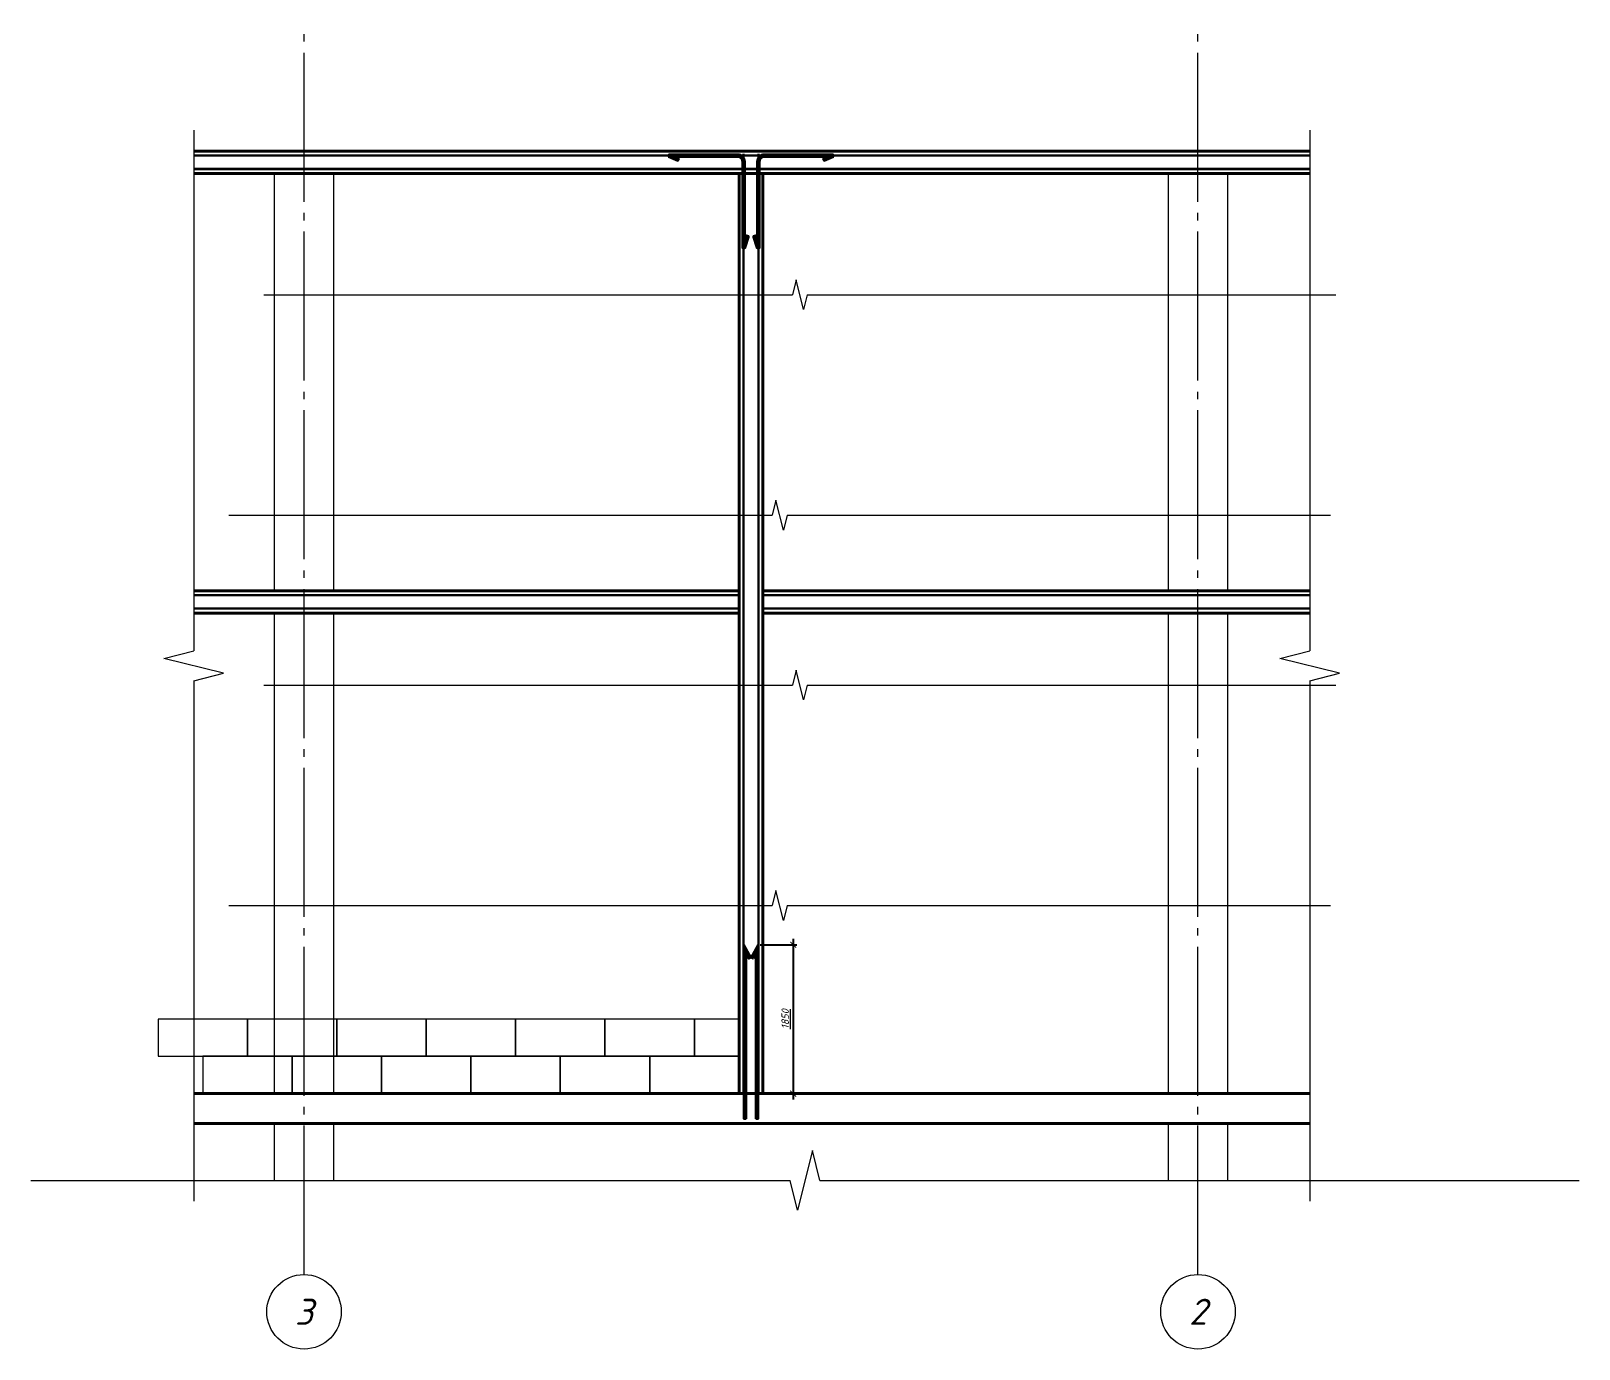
# Model space of a CAD drawing. Header units: millimetres. Extents: x -1807136 to 209800, y 0 to 410608.
# Drawn here: x 62110 to 72500, y 37943 to 46789 of the extents above; entities that cross this region are included whole.
import ezdxf
from ezdxf.enums import TextEntityAlignment as Align

# ---------------------------------------------------------------- set-up
doc = ezdxf.new("R2010")
doc.units = ezdxf.units.MM
doc.header["$PDMODE"] = 3
doc.linetypes.add('GOST2.303 5', pattern=[24, 20, -1.5, 1, -1.5])
doc.layers.get('0').update_dxf_attribs({"lineweight": 5})
doc.layers.get('Defpoints').update_dxf_attribs({"lineweight": 0})
for name, color, linetype, lineweight in [('#Dimensions', 7, 'Continuous', 9), ('#Арматура', 152, 'Continuous', 30), ('#Бетон вид', 22, 'Continuous', 18), ('#Бетон разрез', 22, 'Continuous', 40), ('#Газобетон вид', 150, 'Continuous', 18), ('#Оси', 7, 'Continuous', 9)]:
    doc.layers.add(name, color=color, linetype=linetype, lineweight=lineweight)
doc.layers.add('#Арматура вид_2', color=7, linetype='Continuous', lineweight=35, true_color=0x616161)
doc.styles.add('STEP PR', font='isocpeui.ttf')
doc.dimstyles.new('SPDS', dxfattribs={"dimscale": 10, "dimtxt": 2.5, "dimasz": 2, "dimexe": 1.25, "dimexo": 0.625, "dimtad": 1, "dimdec": 0, "dimrnd": 0.001, "dimtxsty": 'STEP PR', "dimblk": 'ARCHTICK', "dimcen": 2.5, "dimdle": 2, "dimclrd": 256, "dimclre": 256, "dimclrt": 7, "dimadec": 0, "dimazin": 2, "dimtfac": 0.75, "dimtdec": 0, "dimtmove": 1, "dimatfit": 3, "dimfxl": 1, "dimtolj": 1, "dimarcsym": 1})

msp = doc.modelspace()

# ---------------------------------------------------------------- texts
at = {"layer": '#Оси', "linetype": 'Continuous', "ltscale": 50, "style": 'STEP PR'}
for s, p in [('3', (63942.51059, 38192.74369)), ('2', (69942.51059, 38192.74369))]:
    msp.add_text(s, height=175, dxfattribs=at).set_placement(p, align=Align.MIDDLE_CENTER)

# ---------------------------------------------------------------- blocks, each defined once
blk = doc.blocks.new('*U36')
at = {"color": 0, "linetype": 'ByBlock', "lineweight": -2}
for p, q in [((21.838, 0), (22.15, 1.25)), ((22.15, 1.25), (22.775, -1.25)), ((21.838, 0), (0, 0)), ((22.775, -1.25), (23.088, 0)), ((44.926, 0), (23.088, 0))]:
    blk.add_line(p, q, dxfattribs=at)
blk = doc.blocks.new('*U34')
at = {"color": 0, "linetype": 'ByBlock', "lineweight": -2}
for p, q in [((31.846, 0), (32.158, 1.25)), ((32.158, 1.25), (32.783, -1.25)), ((31.846, 0), (0, 0)), ((32.783, -1.25), (33.096, 0)), ((64.942, 0), (33.096, 0))]:
    blk.add_line(p, q, dxfattribs=at)
blk = doc.blocks.new('*U84')
at = {"color": 0, "linetype": 'ByBlock', "lineweight": -2}
for p, q in [((44.35, 0), (44.66, 1.25)), ((44.66, 1.25), (45.29, -1.25)), ((44.35, 0), (0, 0)), ((45.29, -1.25), (45.6, 0)), ((89.95, 0), (45.6, 0))]:
    blk.add_line(p, q, dxfattribs=at)
blk = doc.blocks.new('*U83')
at = {"color": 0, "linetype": 'ByBlock', "lineweight": -2}
for p, q in [((45.6, 0), (45.91, 1.25)), ((45.91, 1.25), (46.54, -1.25)), ((45.6, 0), (0, 0)), ((46.54, -1.25), (46.85, 0)), ((92.45, 0), (46.85, 0))]:
    blk.add_line(p, q, dxfattribs=at)
blk = doc.blocks.new('_ArchTick')
at = {"color": 0, "linetype": 'ByBlock', "const_width": 0.15}
blk.add_lwpolyline([(-0.5, -0.5), (0.5, 0.5)], dxfattribs=at)
blk = doc.blocks.new('*D86')
at = {"layer": '#Dimensions', "lineweight": -2, "transparency": 16777216}
for p, q in [((67003, 40656), (67251, 40656)), ((67226, 40696), (67226, 39617)), ((67035, 39657), (67251, 39657))]:
    blk.add_line(p, q, dxfattribs=at)
at = {"layer": 'Defpoints', "color": 0, "transparency": 16777216}
for p in [(66991, 40656), (67023, 39657), (67226, 39657)]:
    blk.add_point(p, dxfattribs=at)
at = {"layer": '#Dimensions', "lineweight": -2, "transparency": 16777216, "xscale": 40, "yscale": 40, "zscale": 40}
for p, rotation in [((67226, 40656), 90), ((67226, 39657), 270)]:
    blk.add_blockref('_ArchTick', p, dxfattribs=dict(at, rotation=rotation))
at = {"layer": '#Dimensions', "transparency": 16777216, "insert": (67172, 40157), "char_height": 50, "attachment_point": 5, "rotation": 90, "style": 'STEP PR'}
blk.add_mtext('\\A1;\\L1850', dxfattribs=at)

# ---------------------------------------------------------------- dimensions: what is measured, and where the dimension line sits
at = {"layer": '#Dimensions'}
dim = msp.add_linear_dim(base=(67226.17112, 39657.31395), p1=(66990.51059, 40655.91337), p2=(67022.51059, 39657.31395), angle=90, text='%%U1850', dimstyle='SPDS', override={"dimscale": 20, "dimgap": 1.2, "dimrnd": 5, "dimtxsty": 'STEP PR', "dimblk1": 'ArchTick', "dimblk2": 'ArchTick', "dimsah": 1, "dimclrt": 256}, dxfattribs=at)
dim.commit()
dim.dimension.update_dxf_attribs({"geometry": '*D86', "text_midpoint": (67172.17112, 40156.61366)})

# ---------------------------------------------------------------- linework, layer by layer
at = {"layer": '#Арматура', "const_width": 16}
for points in [[(63202.32341, 45952.31395), (70693.12096, 45952.31395)], [(66892.51059, 45965.69729), (66892.51059, 39657.31395)], [(66992.51059, 45965.69729), (66992.51059, 39657.31395)], [(63202.32341, 45862.31395), (70693.12096, 45862.31395)], [(63202.32341, 43002.31395), (66862.51059, 43002.31395)], [(63202.32341, 42912.31395), (66862.51059, 42912.31395)], [(67022.51059, 43002.31395), (70693.12096, 43002.31395)], [(67022.51059, 42912.31395), (70693.12096, 42912.31395)]]:
    msp.add_lwpolyline(points, dxfattribs=at)
at = {"layer": '#Арматура'}
for points in [[(66927.76976, 45411.47905), (66912.6034, 45416.57627), (66900.72367, 45381.22908), (66900.72367, 45912.31395, 0.4142135624), (66852.72367, 45960.31395), (66392.64453, 45960.31395), (66389.56454, 45944.96396), (66451.45149, 45917.90153), (66457.86198, 45932.56119), (66430.98551, 45944.31395), (66852.72367, 45944.31395, -0.4142135624), (66884.72367, 45912.31395), (66884.72367, 45332.13691), (66900.29751, 45329.73754)], [(66957.25143, 45411.47905), (66972.41778, 45416.57627), (66984.29751, 45381.22908), (66984.29751, 45912.31395, -0.4142135624), (67032.29751, 45960.31395), (67492.37665, 45960.31395), (67495.45664, 45944.96396), (67433.5697, 45917.90153), (67427.1592, 45932.56119), (67454.03568, 45944.31395), (67032.29751, 45944.31395, 0.4142135624), (67000.29751, 45912.31395), (67000.29751, 45332.13691), (66984.72367, 45329.73754)]]:
    msp.add_lwpolyline(points, format="xyb", close=True, dxfattribs=at)
for points in [[(66910.51059, 39487.31395), (66910.51059, 40594.09409), (66927.95679, 40562.64831), (66941.94778, 40570.41054), (66894.51059, 40655.91337), (66894.51059, 39487.31395)], [(66974.51059, 39487.31395), (66974.51059, 40594.09409), (66957.06439, 40562.64831), (66943.07341, 40570.41054), (66990.51059, 40655.91337), (66990.51059, 39487.31395)]]:
    msp.add_lwpolyline(points, close=True, dxfattribs=at)
at = {"layer": '#Арматура вид_2', "const_width": 16}
for points in [[(66454.65673, 45925.23136), (66392.72367, 45952.31395), (66852.72367, 45952.31395, -0.4142135624), (66892.72367, 45912.31395), (66892.72367, 45332.31395), (66920.18658, 45414.02766)], [(67430.36445, 45925.23136), (67492.29751, 45952.31395), (67032.29751, 45952.31395, 0.4142135624), (66992.29751, 45912.31395), (66992.29751, 45332.31395), (66964.8346, 45414.02766)]]:
    msp.add_lwpolyline(points, format="xyb", dxfattribs=at)
for points in [[(66902.51059, 39487.31395), (66902.51059, 40625.00373), (66934.95228, 40566.52942)], [(66982.51059, 39487.31395), (66982.51059, 40625.00373), (66950.0689, 40566.52942)]]:
    msp.add_lwpolyline(points, dxfattribs=at)
at = {"layer": '#Бетон вид'}
for points in [[(63742.51059, 45832.31395), (63742.51059, 43032.31395)], [(64142.51059, 43032.31395), (64142.51059, 45832.31395)], [(69742.51059, 45832.31395), (69742.51059, 43032.31395)], [(70142.51059, 43032.31395), (70142.51059, 45832.31395)], [(63742.51059, 42882.31395), (63742.51059, 39657.31395), (64142.51059, 39657.31395), (64142.51059, 42882.31395)], [(69742.51059, 42882.31395), (69742.51059, 39657.31395), (70142.51059, 39657.31395), (70142.51059, 42882.31395)], [(63742.51059, 39457.31395), (63742.51059, 39074.21359)], [(64142.51059, 39074.21359), (64142.51059, 39457.31395)], [(69742.51059, 39457.31395), (69742.51059, 39074.21359)], [(70142.51059, 39074.21359), (70142.51059, 39457.31395)]]:
    msp.add_lwpolyline(points, dxfattribs=at)
at = {"layer": '#Бетон разрез'}
for points in [[(63202.32341, 45982.31395), (70693.12096, 45982.31395)], [(63202.32341, 45832.31395), (70693.12096, 45832.31395)], [(66862.51059, 45832.31395), (66862.51059, 39657.31395)], [(67022.51059, 45832.31395), (67022.51059, 39657.31395)], [(63202.32341, 43032.31395), (66862.51059, 43032.31395)], [(67022.51059, 43032.31395), (70693.12096, 43032.31395)], [(63202.32341, 42882.31395), (66862.51059, 42882.31395)], [(67022.51059, 42882.31395), (70693.12096, 42882.31395)], [(63202.32341, 39657.31395), (70693.12096, 39657.31395)], [(63202.32341, 39457.31395), (70693.12096, 39457.31395)]]:
    msp.add_lwpolyline(points, dxfattribs=at)
at = {"layer": '#Газобетон вид'}
for points in [[(62962.51059, 39907.31395), (63562.51059, 39907.31395), (63562.51059, 40157.31395), (62962.51059, 40157.31395)], [(63562.51059, 39907.31395), (64162.51059, 39907.31395), (64162.51059, 40157.31395), (63562.51059, 40157.31395)], [(64162.51059, 39907.31395), (64762.51059, 39907.31395), (64762.51059, 40157.31395), (64162.51059, 40157.31395)], [(64762.51059, 39907.31395), (65362.51059, 39907.31395), (65362.51059, 40157.31395), (64762.51059, 40157.31395)], [(65362.51059, 39907.31395), (65962.51059, 39907.31395), (65962.51059, 40157.31395), (65362.51059, 40157.31395)], [(65962.51059, 39907.31395), (66562.51059, 39907.31395), (66562.51059, 40157.31395), (65962.51059, 40157.31395)], [(63262.51059, 39657.31395), (63862.51059, 39657.31395), (63862.51059, 39907.31395), (63262.51059, 39907.31395)], [(63862.51059, 39657.31395), (64462.51059, 39657.31395), (64462.51059, 39907.31395), (63862.51059, 39907.31395)], [(64462.51059, 39657.31395), (65062.51059, 39657.31395), (65062.51059, 39907.31395), (64462.51059, 39907.31395)], [(65062.51059, 39657.31395), (65662.51059, 39657.31395), (65662.51059, 39907.31395), (65062.51059, 39907.31395)], [(65662.51059, 39657.31395), (66262.51059, 39657.31395), (66262.51059, 39907.31395), (65662.51059, 39907.31395)], [(66262.51059, 39657.31395), (66862.51059, 39657.31395), (66862.51059, 39907.31395), (66262.51059, 39907.31395)]]:
    msp.add_lwpolyline(points, close=True, dxfattribs=at)
msp.add_lwpolyline([(66862.51059, 40157.31395), (66562.51059, 40157.31395), (66562.51059, 39907.31395), (66862.51059, 39907.31395)], dxfattribs=at)
at = {"layer": '#Оси', "linetype": 'GOST2.303 5', "ltscale": 50}
for points in [[(63942.51059, 38442.74369), (63942.51059, 46788.72717)], [(69942.51059, 38442.74369), (69942.51059, 46788.72717)]]:
    msp.add_lwpolyline(points, dxfattribs=at)
at = {"layer": '#Оси', "linetype": 'Continuous', "ltscale": 50}
for centre in [(63942.51059, 38192.74369), (69942.51059, 38192.74369)]:
    msp.add_circle(centre, 250, dxfattribs=at)
for points in [[(63742.51059, 45832.31395), (64142.51059, 45832.31395)], [(66862.51059, 45832.31395), (67022.51059, 45832.31395)], [(69742.51059, 45832.31395), (70142.51059, 45832.31395)], [(66862.51059, 39657.31395), (67022.51059, 39657.31395)]]:
    msp.add_lwpolyline(points)

# ---------------------------------------------------------------- block references
at = {"xscale": -160, "yscale": 160, "zscale": 160, "rotation": 270}
for p in [(63202.32341, 38934.21359), (70693.12096, 38934.21359)]:
    msp.add_blockref('*U36', p, dxfattribs=at)
for name, p, xscale, yscale, zscale in [('*U84', (70868.42129, 45018.65491), -80, -80, -80), ('*U83', (70833.12096, 43539.34295), -80, -80, -80), ('*U84', (70868.42129, 42399.15257), -80, -80, -80), ('*U83', (70833.12096, 40919.84061), -80, -80, -80), ('*U34', (72500.34252, 39074.21359), -160, 160, 160)]:
    msp.add_blockref(name, p, dxfattribs=dict(xscale=xscale, yscale=yscale, zscale=zscale))

msp.set_redraw_order([(e.dxf.handle, doc.entitydb.next_handle()) for e in msp.query("TEXT MTEXT ATTDEF DIMENSION ARC_DIMENSION")])  # texts and dimensions are drawn at this point

doc.saveas('drawing.dxf')
